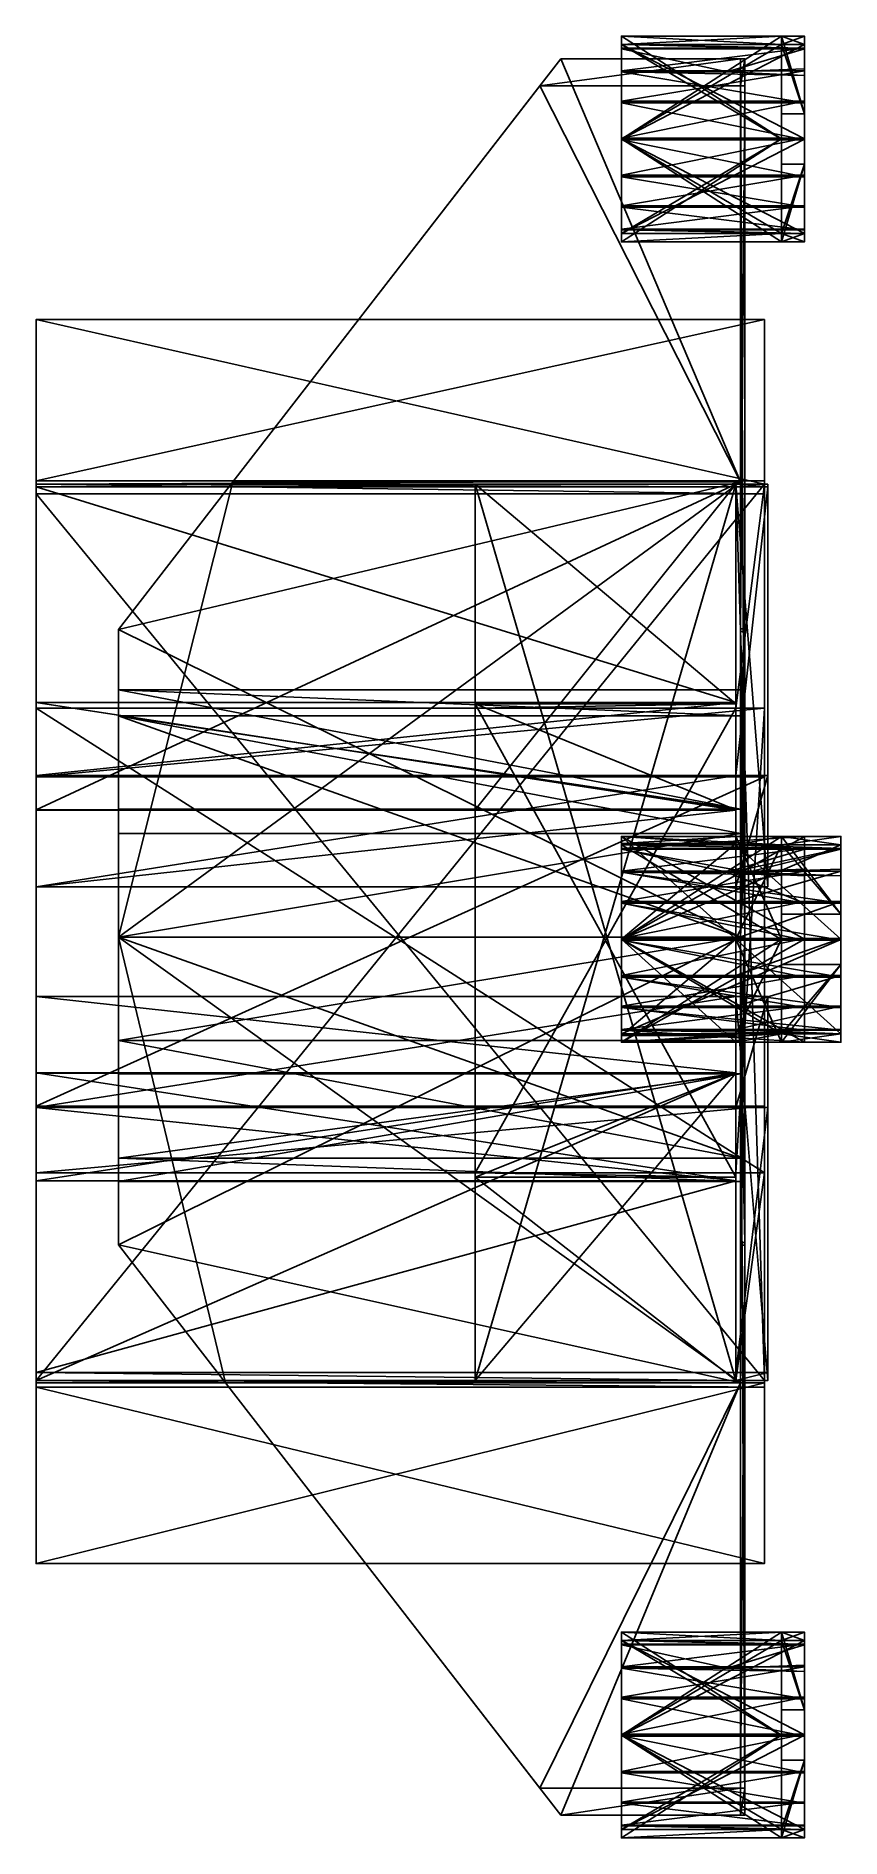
# Model space of a CAD drawing. Extents: x 320 to 672, y -1160 to -372.
import ezdxf

# ---------------------------------------------------------------- set-up
doc = ezdxf.new("R2010")
doc.units = 0

msp = doc.modelspace()

# ---------------------------------------------------------------- meshes
at = {"layer": 'OBJECT000', "color": 50}
mesh = msp.add_polyface(dxfattribs=at)
corners = [(656, -400.481445, -209.528595), (576, -400.481445, -209.528595), (576, -387.210632, -219.654266), (656, -387.210632, -219.654266), (576, -377.266327, -233.148834), (656, -377.266327, -233.148834), (656, -416.628754, -204), (576, -416.628754, -204), (656, -375.694, -238), (576, -375.694, -238), (576, -416.911987, -238), (656, -416.911987, -238)]
mesh.append_faces([[corners[k] for k in face] for face in [(1, 3, 0), (5, 2, 4), (7, 0, 6), (5, 9, 8), (7, 11, 10), (4, 10, 9), (6, 8, 11), (9, 11, 8)]], dxfattribs={"vtx0": -1})
mesh.append_faces([[corners[k] for k in face] for face in [(4, 1, 7), (4, 7, 10), (6, 3, 5), (6, 5, 8)]], dxfattribs={"vtx0": -1, "vtx2": -1})
mesh.append_faces([[corners[k] for k in face] for face in [(1, 2, 3), (5, 3, 2), (7, 1, 0), (5, 4, 9), (7, 6, 11), (4, 2, 1), (6, 0, 3), (9, 10, 11)]], dxfattribs={"vtx2": -1})
at = {"layer": 'OBJECT001', "color": 50}
mesh = msp.add_polyface(dxfattribs=at)
corners = [(576, -372, -249.368118), (646, -372, -249.368118), (646, -375.694, -238), (576, -375.694, -238), (646, -417, -249), (576, -417, -249), (576, -416.912018, -238), (646, -416.912018, -238)]
mesh.append_faces([[corners[k] for k in face] for face in [(1, 3, 0), (5, 7, 4), (0, 4, 1), (3, 5, 0), (6, 2, 7), (1, 7, 2)]], dxfattribs={"vtx0": -1})
mesh.append_faces([[corners[k] for k in face] for face in [(1, 2, 3), (5, 6, 7), (0, 5, 4), (3, 6, 5), (6, 3, 2), (1, 4, 7)]], dxfattribs={"vtx2": -1})
at = {"layer": 'OBJECT002', "color": 50}
mesh = msp.add_polyface(dxfattribs=at)
corners = [(646, -372, -249.368118), (656, -372, -249.368118), (656, -375.694, -238), (646, -375.694, -238), (646, -406, -249.085602), (656, -406, -249.085602), (656, -406, -238), (646, -406, -238)]
mesh.append_faces([[corners[k] for k in face] for face in [(1, 3, 0), (0, 5, 1), (1, 6, 2), (3, 6, 7), (3, 4, 0), (4, 6, 5)]], dxfattribs={"vtx0": -1})
mesh.append_faces([[corners[k] for k in face] for face in [(1, 2, 3), (0, 4, 5), (1, 5, 6), (3, 2, 6), (3, 7, 4), (4, 7, 6)]], dxfattribs={"vtx2": -1})
at = {"layer": 'OBJECT003', "color": 50}
mesh = msp.add_polyface(dxfattribs=at)
corners = [(622.230957, -387.701813, -278.8237), (576, -387.701813, -278.823669), (576, -401.158966, -288.740997), (656, -401.157196, -288.739746), (656, -389.246521, -279.962097), (656, -386.40448, -277.125977), (656, -377.55191, -265.537506), (576, -377.55188, -265.537415), (576, -417.417053, -294), (656, -417.416077, -294), (656, -375.648773, -260), (576, -375.648773, -260), (576, -417.133484, -260), (656, -417.132507, -260)]
mesh.append_faces([[corners[k] for k in face] for face in [(0, 4, 5)]])
mesh.append_faces([[corners[k] for k in face] for face in [(1, 4, 0), (0, 7, 1), (2, 9, 3), (6, 11, 7), (8, 13, 9), (8, 11, 12), (6, 13, 10), (12, 10, 13)]], dxfattribs={"vtx0": -1})
mesh.append_faces([[corners[k] for k in face] for face in [(1, 3, 4), (0, 6, 7), (8, 1, 7), (8, 7, 11), (6, 4, 3), (6, 3, 9), (6, 9, 13)]], dxfattribs={"vtx0": -1, "vtx2": -1})
mesh.append_faces([[corners[k] for k in face] for face in [(1, 2, 3), (0, 5, 6), (2, 8, 9), (6, 10, 11), (8, 12, 13), (8, 2, 1), (6, 5, 4), (12, 11, 10)]], dxfattribs={"vtx2": -1})
at = {"layer": 'OBJECT004', "color": 50}
mesh = msp.add_polyface(dxfattribs=at)
corners = [(646, -372, -249.387787), (576, -372, -249.387787), (576, -375.648743, -260), (646, -375.648743, -260), (576, -417.133514, -260), (576, -417.041718, -249), (646, -417.040863, -249), (646, -417.132629, -260)]
mesh.append_faces([[corners[k] for k in face] for face in [(1, 3, 0), (5, 7, 4), (5, 0, 6), (4, 1, 5), (2, 7, 3), (3, 6, 0)]], dxfattribs={"vtx0": -1})
mesh.append_faces([[corners[k] for k in face] for face in [(1, 2, 3), (5, 6, 7), (5, 1, 0), (4, 2, 1), (2, 4, 7), (3, 7, 6)]], dxfattribs={"vtx2": -1})
at = {"layer": 'OBJECT005', "color": 50}
mesh = msp.add_polyface(dxfattribs=at)
corners = [(646, -375.648743, -260), (656, -375.648743, -260), (656, -372, -249.387787), (646, -372, -249.387787), (646, -406, -249.091553), (656, -406, -249.091553), (656, -406, -260), (646, -406, -260)]
mesh.append_faces([[corners[k] for k in face] for face in [(1, 3, 0), (3, 5, 4), (1, 5, 2), (0, 6, 1), (0, 4, 7), (5, 7, 4)]], dxfattribs={"vtx0": -1})
mesh.append_faces([[corners[k] for k in face] for face in [(1, 2, 3), (3, 2, 5), (1, 6, 5), (0, 7, 6), (0, 3, 4), (5, 6, 7)]], dxfattribs={"vtx2": -1})
at = {"layer": 'OBJECT006', "color": 50}
mesh = msp.add_polyface(dxfattribs=at)
corners = [(656, -433.550354, -288.443939), (576, -433.550354, -288.443939), (576, -446.804565, -278.329132), (656, -446.804565, -278.329132), (576, -456.731873, -264.857422), (656, -456.731873, -264.857422), (656, -417.397278, -294), (576, -417.397278, -294), (576, -458.307098, -260), (656, -458.307098, -260), (656, -417.105408, -260), (576, -417.105408, -260)]
mesh.append_faces([[corners[k] for k in face] for face in [(1, 3, 0), (2, 5, 3), (7, 0, 6), (4, 9, 5), (6, 11, 7), (4, 11, 8), (6, 9, 10), (8, 10, 9)]], dxfattribs={"vtx0": -1})
mesh.append_faces([[corners[k] for k in face] for face in [(4, 1, 7), (4, 7, 11), (6, 3, 5), (6, 5, 9)]], dxfattribs={"vtx0": -1, "vtx2": -1})
mesh.append_faces([[corners[k] for k in face] for face in [(1, 2, 3), (2, 4, 5), (7, 1, 0), (4, 8, 9), (6, 10, 11), (4, 2, 1), (6, 0, 3), (8, 11, 10)]], dxfattribs={"vtx2": -1})
at = {"layer": 'OBJECT007', "color": 50}
mesh = msp.add_polyface(dxfattribs=at)
corners = [(576, -458.307098, -260), (576, -462, -248.59903), (646, -462, -248.59903), (646, -458.307098, -260), (646, -417.010925, -249), (576, -417.010925, -249), (576, -417.105408, -260), (646, -417.105408, -260)]
mesh.append_faces([[corners[k] for k in face] for face in [(1, 3, 0), (5, 7, 4), (1, 4, 2), (0, 5, 1), (6, 3, 7), (7, 2, 4)]], dxfattribs={"vtx0": -1})
mesh.append_faces([[corners[k] for k in face] for face in [(1, 2, 3), (5, 6, 7), (1, 5, 4), (0, 6, 5), (6, 0, 3), (7, 3, 2)]], dxfattribs={"vtx2": -1})
at = {"layer": 'OBJECT008', "color": 50}
mesh = msp.add_polyface(dxfattribs=at)
corners = [(646, -462, -248.59903), (656, -462, -248.59903), (656, -458.307098, -260), (646, -458.307098, -260), (646, -428, -248.897644), (656, -428, -248.897644), (656, -428, -260), (646, -428, -260)]
mesh.append_faces([[corners[k] for k in face] for face in [(1, 3, 0), (0, 5, 1), (2, 5, 6), (3, 6, 7), (3, 4, 0), (6, 4, 7)]], dxfattribs={"vtx0": -1})
mesh.append_faces([[corners[k] for k in face] for face in [(1, 2, 3), (0, 4, 5), (2, 1, 5), (3, 2, 6), (3, 7, 4), (6, 5, 4)]], dxfattribs={"vtx2": -1})
at = {"layer": 'OBJECT009', "color": 50}
mesh = msp.add_polyface(dxfattribs=at)
corners = [(656, -446.299805, -219.153809), (576, -446.299805, -219.153809), (576, -432.872375, -209.264648), (656, -432.872375, -209.264648), (656, -456.452881, -232.441635), (576, -456.452881, -232.441635), (576, -416.62915, -204), (656, -416.62915, -204), (576, -458.36084, -238), (656, -458.36084, -238), (656, -416.912048, -238), (576, -416.912048, -238)]
mesh.append_faces([[corners[k] for k in face] for face in [(1, 3, 0), (5, 0, 4), (2, 7, 3), (5, 9, 8), (7, 11, 10), (6, 8, 11), (4, 10, 9), (11, 9, 10)]], dxfattribs={"vtx0": -1})
mesh.append_faces([[corners[k] for k in face] for face in [(6, 1, 5), (6, 5, 8), (4, 3, 7), (4, 7, 10)]], dxfattribs={"vtx0": -1, "vtx2": -1})
mesh.append_faces([[corners[k] for k in face] for face in [(1, 2, 3), (5, 1, 0), (2, 6, 7), (5, 4, 9), (7, 6, 11), (6, 2, 1), (4, 0, 3), (11, 8, 9)]], dxfattribs={"vtx2": -1})
at = {"layer": 'OBJECT010', "color": 50}
mesh = msp.add_polyface(dxfattribs=at)
corners = [(646, -462, -248.600693), (576, -462, -248.600693), (576, -458.36084, -238), (646, -458.36084, -238), (576, -417, -249), (646, -417, -249), (646, -416.912048, -238), (576, -416.912048, -238)]
mesh.append_faces([[corners[k] for k in face] for face in [(1, 3, 0), (5, 7, 4), (4, 0, 5), (1, 7, 2), (2, 6, 3), (3, 5, 0)]], dxfattribs={"vtx0": -1})
mesh.append_faces([[corners[k] for k in face] for face in [(1, 2, 3), (5, 6, 7), (4, 1, 0), (1, 4, 7), (2, 7, 6), (3, 6, 5)]], dxfattribs={"vtx2": -1})
at = {"layer": 'OBJECT011', "color": 50}
mesh = msp.add_polyface(dxfattribs=at)
corners = [(656, -462, -248.600693), (646, -462, -248.600693), (646, -458.36084, -238), (656, -458.36084, -238), (646, -428, -248.906433), (656, -428, -248.906433), (656, -428, -238), (646, -428, -238)]
mesh.append_faces([[corners[k] for k in face] for face in [(1, 3, 0), (1, 5, 4), (3, 5, 0), (2, 6, 3), (1, 7, 2), (5, 7, 4)]], dxfattribs={"vtx0": -1})
mesh.append_faces([[corners[k] for k in face] for face in [(1, 2, 3), (1, 0, 5), (3, 6, 5), (2, 7, 6), (1, 4, 7), (5, 6, 7)]], dxfattribs={"vtx2": -1})
at = {"layer": 'OBJECT012', "color": 50}
mesh = msp.add_polyface(dxfattribs=at)
corners = [(626, -812, -248.600708), (576, -812, -248.600708), (576, -809.047241, -240), (626, -809.047241, -240), (576, -767, -249), (626, -767, -249), (626, -766.928528, -240), (576, -766.928528, -240)]
mesh.append_faces([[corners[k] for k in face] for face in [(1, 3, 0), (5, 7, 4), (4, 0, 5), (7, 1, 4), (3, 5, 0), (2, 6, 3)]], dxfattribs={"vtx0": -1})
mesh.append_faces([[corners[k] for k in face] for face in [(1, 2, 3), (5, 6, 7), (4, 1, 0), (7, 2, 1), (3, 6, 5), (2, 7, 6)]], dxfattribs={"vtx2": -1})
at = {"layer": 'OBJECT013', "color": 50}
mesh = msp.add_polyface(dxfattribs=at)
corners = [(672, -796.300598, -219.154938), (626, -796.300598, -219.154938), (626, -782.871033, -209.264206), (672, -782.871033, -209.264206), (672, -806.453613, -232.443802), (626, -806.453613, -232.443802), (626, -766.62915, -204), (672, -766.62915, -204), (626, -808.360657, -238), (672, -808.360657, -238), (672, -766.911926, -238), (626, -766.911926, -238)]
mesh.append_faces([[corners[k] for k in face] for face in [(1, 3, 0), (5, 0, 4), (2, 7, 3), (5, 9, 8), (7, 11, 10), (4, 10, 9), (6, 8, 11), (11, 9, 10)]], dxfattribs={"vtx0": -1})
mesh.append_faces([[corners[k] for k in face] for face in [(4, 3, 7), (4, 7, 10), (6, 1, 5), (6, 5, 8)]], dxfattribs={"vtx0": -1, "vtx2": -1})
mesh.append_faces([[corners[k] for k in face] for face in [(1, 2, 3), (5, 1, 0), (2, 6, 7), (5, 4, 9), (7, 6, 11), (4, 0, 3), (6, 2, 1), (11, 8, 9)]], dxfattribs={"vtx2": -1})
at = {"layer": 'OBJECT014', "color": 50}
mesh = msp.add_polyface(dxfattribs=at)
corners = [(646, -812, -248.600708), (626, -812, -248.600708), (626, -808.360657, -238), (646, -808.360657, -238), (626, -767, -249), (646, -767, -249), (646, -766.911987, -238), (626, -766.911987, -238)]
mesh.append_faces([[corners[k] for k in face] for face in [(1, 3, 0), (5, 7, 4), (4, 0, 5), (1, 7, 2), (2, 6, 3), (3, 5, 0)]], dxfattribs={"vtx0": -1})
mesh.append_faces([[corners[k] for k in face] for face in [(1, 2, 3), (5, 6, 7), (4, 1, 0), (1, 4, 7), (2, 7, 6), (3, 6, 5)]], dxfattribs={"vtx2": -1})
at = {"layer": 'OBJECT015', "color": 50}
mesh = msp.add_polyface(dxfattribs=at)
corners = [(672, -812, -248.600708), (646, -812, -248.600708), (646, -808.360657, -238), (672, -808.360657, -238), (646, -778, -248.906433), (672, -778, -248.906433), (672, -778, -238), (646, -778, -238)]
mesh.append_faces([[corners[k] for k in face] for face in [(1, 3, 0), (1, 5, 4), (3, 5, 0), (2, 6, 3), (1, 7, 2), (5, 7, 4)]], dxfattribs={"vtx0": -1})
mesh.append_faces([[corners[k] for k in face] for face in [(1, 2, 3), (1, 0, 5), (3, 6, 5), (2, 7, 6), (1, 4, 7), (5, 6, 7)]], dxfattribs={"vtx2": -1})
at = {"layer": 'OBJECT016', "color": 50}
mesh = msp.add_polyface(dxfattribs=at)
corners = [(576, -722, -249.368149), (626, -722, -249.368149), (626, -725.043518, -240), (576, -725.043518, -240), (626, -767, -249), (576, -767, -249), (576, -766.928711, -240), (626, -766.928711, -240)]
mesh.append_faces([[corners[k] for k in face] for face in [(1, 3, 0), (5, 7, 4), (0, 4, 1), (3, 5, 0), (7, 1, 4), (6, 2, 7)]], dxfattribs={"vtx0": -1})
mesh.append_faces([[corners[k] for k in face] for face in [(1, 2, 3), (5, 6, 7), (0, 5, 4), (3, 6, 5), (7, 2, 1), (6, 3, 2)]], dxfattribs={"vtx2": -1})
at = {"layer": 'OBJECT017', "color": 50}
mesh = msp.add_polyface(dxfattribs=at)
corners = [(672, -750.486267, -209.526932), (626, -750.486267, -209.526932), (626, -737.206726, -219.659241), (672, -737.206726, -219.659241), (626, -727.266907, -233.146774), (672, -727.266907, -233.146774), (672, -766.628723, -204), (626, -766.628723, -204), (672, -725.692017, -238), (626, -725.692017, -238), (626, -766.912048, -238), (672, -766.912048, -238)]
mesh.append_faces([[corners[k] for k in face] for face in [(1, 3, 0), (5, 2, 4), (7, 0, 6), (5, 9, 8), (7, 11, 10), (6, 8, 11), (4, 10, 9), (9, 11, 8)]], dxfattribs={"vtx0": -1})
mesh.append_faces([[corners[k] for k in face] for face in [(6, 3, 5), (6, 5, 8), (4, 1, 7), (4, 7, 10)]], dxfattribs={"vtx0": -1, "vtx2": -1})
mesh.append_faces([[corners[k] for k in face] for face in [(1, 2, 3), (5, 3, 2), (7, 1, 0), (5, 4, 9), (7, 6, 11), (6, 0, 3), (4, 2, 1), (9, 10, 11)]], dxfattribs={"vtx2": -1})
at = {"layer": 'OBJECT018', "color": 50}
mesh = msp.add_polyface(dxfattribs=at)
corners = [(626, -722, -249.368149), (646, -722, -249.368149), (646, -725.692078, -238), (626, -725.692078, -238), (646, -767, -249), (626, -767, -249), (626, -766.911987, -238), (646, -766.911987, -238)]
mesh.append_faces([[corners[k] for k in face] for face in [(1, 3, 0), (5, 7, 4), (0, 4, 1), (3, 5, 0), (6, 2, 7), (1, 7, 2)]], dxfattribs={"vtx0": -1})
mesh.append_faces([[corners[k] for k in face] for face in [(1, 2, 3), (5, 6, 7), (0, 5, 4), (3, 6, 5), (6, 3, 2), (1, 4, 7)]], dxfattribs={"vtx2": -1})
at = {"layer": 'OBJECT019', "color": 50}
mesh = msp.add_polyface(dxfattribs=at)
corners = [(646, -722, -249.368149), (672, -722, -249.368149), (672, -725.692078, -238), (646, -725.692078, -238), (646, -756, -249.085602), (672, -756, -249.085602), (672, -756, -238), (646, -756, -238)]
mesh.append_faces([[corners[k] for k in face] for face in [(1, 3, 0), (0, 5, 1), (1, 6, 2), (3, 6, 7), (3, 4, 0), (4, 6, 5)]], dxfattribs={"vtx0": -1})
mesh.append_faces([[corners[k] for k in face] for face in [(1, 2, 3), (0, 4, 5), (1, 5, 6), (3, 2, 6), (3, 7, 4), (4, 7, 6)]], dxfattribs={"vtx2": -1})
at = {"layer": 'OBJECT020', "color": 50}
mesh = msp.add_polyface(dxfattribs=at)
corners = [(631.419312, -737.703125, -278.825623), (576, -737.703125, -278.825592), (576, -751.156738, -288.740265), (672, -751.154968, -288.739014), (672, -739.25, -279.965607), (672, -736.397949, -277.119476), (672, -727.553223, -265.541199), (576, -727.553162, -265.541107), (576, -767.417114, -294), (672, -767.416138, -294), (672, -725.649048, -260), (576, -725.649048, -260), (576, -767.133423, -260), (672, -767.132446, -260), (631.524658, -737.702209, -278.824402)]
mesh.append_faces([[corners[k] for k in face] for face in [(14, 4, 5)]])
mesh.append_faces([[corners[k] for k in face] for face in [(1, 4, 0), (0, 7, 1), (2, 9, 3), (6, 11, 7), (8, 13, 9), (8, 11, 12), (6, 13, 10), (12, 10, 13)]], dxfattribs={"vtx0": -1})
mesh.append_faces([[corners[k] for k in face] for face in [(1, 3, 4), (0, 6, 7), (8, 1, 7), (8, 7, 11), (6, 4, 3), (6, 3, 9), (6, 9, 13)]], dxfattribs={"vtx0": -1, "vtx2": -1})
mesh.append_faces([[corners[k] for k in face] for face in [(1, 2, 3), (0, 5, 6), (2, 8, 9), (6, 10, 11), (8, 12, 13), (8, 2, 1), (6, 5, 4), (12, 11, 10)]], dxfattribs={"vtx2": -1})
at = {"layer": 'OBJECT021', "color": 50}
mesh = msp.add_polyface(dxfattribs=at)
corners = [(646, -722, -249.387772), (576, -722, -249.387772), (576, -725.648987, -260), (646, -725.648987, -260), (576, -767.133423, -260), (576, -767.041626, -249), (646, -767.040894, -249), (646, -767.13269, -260)]
mesh.append_faces([[corners[k] for k in face] for face in [(1, 3, 0), (5, 7, 4), (5, 0, 6), (4, 1, 5), (2, 7, 3), (3, 6, 0)]], dxfattribs={"vtx0": -1})
mesh.append_faces([[corners[k] for k in face] for face in [(1, 2, 3), (5, 6, 7), (5, 1, 0), (4, 2, 1), (2, 4, 7), (3, 7, 6)]], dxfattribs={"vtx2": -1})
at = {"layer": 'OBJECT022', "color": 50}
mesh = msp.add_polyface(dxfattribs=at)
corners = [(646, -725.648987, -260), (672, -725.648987, -260), (672, -722, -249.387772), (646, -722, -249.387772), (646, -756, -249.091583), (672, -756, -249.091583), (672, -756, -260), (646, -756, -260)]
mesh.append_faces([[corners[k] for k in face] for face in [(1, 3, 0), (3, 5, 4), (1, 5, 2), (0, 6, 1), (0, 4, 7), (5, 7, 4)]], dxfattribs={"vtx0": -1})
mesh.append_faces([[corners[k] for k in face] for face in [(1, 2, 3), (3, 2, 5), (1, 6, 5), (0, 7, 6), (0, 3, 4), (5, 6, 7)]], dxfattribs={"vtx2": -1})
at = {"layer": 'OBJECT023', "color": 50}
mesh = msp.add_polyface(dxfattribs=at)
corners = [(672, -783.548157, -288.444702), (576, -783.548157, -288.444702), (576, -796.805725, -278.327332), (672, -796.805725, -278.327332), (576, -806.733459, -264.852448), (672, -806.733459, -264.852448), (672, -767.397278, -294), (576, -767.397278, -294), (576, -808.306763, -260), (672, -808.306763, -260), (672, -767.105408, -260), (576, -767.105408, -260)]
mesh.append_faces([[corners[k] for k in face] for face in [(1, 3, 0), (2, 5, 3), (7, 0, 6), (4, 9, 5), (6, 11, 7), (4, 11, 8), (6, 9, 10), (8, 10, 9)]], dxfattribs={"vtx0": -1})
mesh.append_faces([[corners[k] for k in face] for face in [(4, 1, 7), (4, 7, 11), (6, 3, 5), (6, 5, 9)]], dxfattribs={"vtx0": -1, "vtx2": -1})
mesh.append_faces([[corners[k] for k in face] for face in [(1, 2, 3), (2, 4, 5), (7, 1, 0), (4, 8, 9), (6, 10, 11), (4, 2, 1), (6, 0, 3), (8, 11, 10)]], dxfattribs={"vtx2": -1})
at = {"layer": 'OBJECT024', "color": 50}
mesh = msp.add_polyface(dxfattribs=at)
corners = [(576, -808.306824, -260), (576, -812, -248.599014), (646, -812, -248.599014), (646, -808.306824, -260), (646, -767.010986, -249), (576, -767.010986, -249), (576, -767.105469, -260), (646, -767.105469, -260)]
mesh.append_faces([[corners[k] for k in face] for face in [(1, 3, 0), (5, 7, 4), (1, 4, 2), (0, 5, 1), (6, 3, 7), (7, 2, 4)]], dxfattribs={"vtx0": -1})
mesh.append_faces([[corners[k] for k in face] for face in [(1, 2, 3), (5, 6, 7), (1, 5, 4), (0, 6, 5), (6, 0, 3), (7, 3, 2)]], dxfattribs={"vtx2": -1})
at = {"layer": 'OBJECT025', "color": 50}
mesh = msp.add_polyface(dxfattribs=at)
corners = [(646, -812, -248.599014), (672, -812, -248.599014), (672, -808.306824, -260), (646, -808.306824, -260), (646, -778, -248.897659), (672, -778, -248.897659), (672, -778, -260), (646, -778, -260)]
mesh.append_faces([[corners[k] for k in face] for face in [(1, 3, 0), (0, 5, 1), (2, 5, 6), (3, 6, 7), (3, 4, 0), (6, 4, 7)]], dxfattribs={"vtx0": -1})
mesh.append_faces([[corners[k] for k in face] for face in [(1, 2, 3), (0, 4, 5), (2, 1, 5), (3, 2, 6), (3, 7, 4), (6, 5, 4)]], dxfattribs={"vtx2": -1})
at = {"layer": 'OBJECT026', "color": 50}
mesh = msp.add_polyface(dxfattribs=at)
corners = [(656, -1098.476074, -209.530365), (576, -1098.476074, -209.530365), (576, -1085.213745, -219.649551), (656, -1085.213745, -219.649551), (576, -1075.264282, -233.155792), (656, -1075.264282, -233.155792), (656, -1114.628784, -204), (576, -1114.628784, -204), (656, -1073.693604, -238), (576, -1073.693604, -238), (576, -1114.912231, -238), (656, -1114.912231, -238)]
mesh.append_faces([[corners[k] for k in face] for face in [(1, 3, 0), (5, 2, 4), (7, 0, 6), (5, 9, 8), (7, 11, 10), (4, 10, 9), (6, 8, 11), (9, 11, 8)]], dxfattribs={"vtx0": -1})
mesh.append_faces([[corners[k] for k in face] for face in [(4, 1, 7), (4, 7, 10), (6, 3, 5), (6, 5, 8)]], dxfattribs={"vtx0": -1, "vtx2": -1})
mesh.append_faces([[corners[k] for k in face] for face in [(1, 2, 3), (5, 3, 2), (7, 1, 0), (5, 4, 9), (7, 6, 11), (4, 2, 1), (6, 0, 3), (9, 10, 11)]], dxfattribs={"vtx2": -1})
at = {"layer": 'OBJECT027', "color": 50}
mesh = msp.add_polyface(dxfattribs=at)
corners = [(576, -1070, -249.368118), (646, -1070, -249.368118), (646, -1073.693726, -238), (576, -1073.693726, -238), (646, -1115, -249), (576, -1115, -249), (576, -1114.912354, -238), (646, -1114.912354, -238)]
mesh.append_faces([[corners[k] for k in face] for face in [(1, 3, 0), (5, 7, 4), (0, 4, 1), (3, 5, 0), (6, 2, 7), (1, 7, 2)]], dxfattribs={"vtx0": -1})
mesh.append_faces([[corners[k] for k in face] for face in [(1, 2, 3), (5, 6, 7), (0, 5, 4), (3, 6, 5), (6, 3, 2), (1, 4, 7)]], dxfattribs={"vtx2": -1})
at = {"layer": 'OBJECT028', "color": 50}
mesh = msp.add_polyface(dxfattribs=at)
corners = [(646, -1070, -249.368118), (656, -1070, -249.368118), (656, -1073.693726, -238), (646, -1073.693726, -238), (646, -1104, -249.085602), (656, -1104, -249.085602), (656, -1104, -238), (646, -1104, -238)]
mesh.append_faces([[corners[k] for k in face] for face in [(1, 3, 0), (0, 5, 1), (1, 6, 2), (3, 6, 7), (3, 4, 0), (4, 6, 5)]], dxfattribs={"vtx0": -1})
mesh.append_faces([[corners[k] for k in face] for face in [(1, 2, 3), (0, 4, 5), (1, 5, 6), (3, 2, 6), (3, 7, 4), (4, 7, 6)]], dxfattribs={"vtx2": -1})
at = {"layer": 'OBJECT029', "color": 50}
mesh = msp.add_polyface(dxfattribs=at)
corners = [(622.196594, -1085.703369, -278.825897), (576, -1085.703247, -278.825775), (576, -1099.157104, -288.740387), (656, -1099.155273, -288.739166), (656, -1087.250854, -279.966339), (656, -1084.401001, -277.122375), (656, -1075.55188, -265.537476), (576, -1075.55188, -265.537384), (576, -1115.41687, -294), (656, -1115.416138, -294), (656, -1073.648926, -260), (576, -1073.649048, -260), (576, -1115.133179, -260), (656, -1115.132446, -260)]
mesh.append_faces([[corners[k] for k in face] for face in [(0, 4, 5)]])
mesh.append_faces([[corners[k] for k in face] for face in [(1, 4, 0), (0, 7, 1), (2, 9, 3), (6, 11, 7), (8, 13, 9), (8, 11, 12), (6, 13, 10), (12, 10, 13)]], dxfattribs={"vtx0": -1})
mesh.append_faces([[corners[k] for k in face] for face in [(1, 3, 4), (0, 6, 7), (8, 1, 7), (8, 7, 11), (6, 4, 3), (6, 3, 9), (6, 9, 13)]], dxfattribs={"vtx0": -1, "vtx2": -1})
mesh.append_faces([[corners[k] for k in face] for face in [(1, 2, 3), (0, 5, 6), (2, 8, 9), (6, 10, 11), (8, 12, 13), (8, 2, 1), (6, 5, 4), (12, 11, 10)]], dxfattribs={"vtx2": -1})
at = {"layer": 'OBJECT030', "color": 50}
mesh = msp.add_polyface(dxfattribs=at)
corners = [(646, -1070, -249.387787), (576, -1070, -249.387787), (576, -1073.648926, -260), (646, -1073.648926, -260), (576, -1115.133179, -260), (576, -1115.041382, -249), (646, -1115.040771, -249), (646, -1115.132568, -260)]
mesh.append_faces([[corners[k] for k in face] for face in [(1, 3, 0), (5, 7, 4), (5, 0, 6), (4, 1, 5), (2, 7, 3), (3, 6, 0)]], dxfattribs={"vtx0": -1})
mesh.append_faces([[corners[k] for k in face] for face in [(1, 2, 3), (5, 6, 7), (5, 1, 0), (4, 2, 1), (2, 4, 7), (3, 7, 6)]], dxfattribs={"vtx2": -1})
at = {"layer": 'OBJECT031', "color": 50}
mesh = msp.add_polyface(dxfattribs=at)
corners = [(646, -1073.648926, -260), (656, -1073.648926, -260), (656, -1070, -249.387787), (646, -1070, -249.387787), (646, -1104, -249.091583), (656, -1104, -249.091583), (656, -1104, -260), (646, -1104, -260)]
mesh.append_faces([[corners[k] for k in face] for face in [(1, 3, 0), (3, 5, 4), (1, 5, 2), (0, 6, 1), (0, 4, 7), (5, 7, 4)]], dxfattribs={"vtx0": -1})
mesh.append_faces([[corners[k] for k in face] for face in [(1, 2, 3), (3, 2, 5), (1, 6, 5), (0, 7, 6), (0, 3, 4), (5, 6, 7)]], dxfattribs={"vtx2": -1})
at = {"layer": 'OBJECT032', "color": 50}
mesh = msp.add_polyface(dxfattribs=at)
corners = [(656, -1131.548218, -288.444672), (576, -1131.548218, -288.444672), (576, -1144.806396, -278.326874), (656, -1144.806396, -278.326874), (576, -1154.732056, -264.857208), (656, -1154.732056, -264.857208), (656, -1115.397339, -294), (576, -1115.397339, -294), (576, -1156.306519, -260), (656, -1156.306519, -260), (656, -1115.105469, -260), (576, -1115.105469, -260)]
mesh.append_faces([[corners[k] for k in face] for face in [(1, 3, 0), (2, 5, 3), (7, 0, 6), (4, 9, 5), (6, 11, 7), (4, 11, 8), (6, 9, 10), (8, 10, 9)]], dxfattribs={"vtx0": -1})
mesh.append_faces([[corners[k] for k in face] for face in [(4, 1, 7), (4, 7, 11), (6, 3, 5), (6, 5, 9)]], dxfattribs={"vtx0": -1, "vtx2": -1})
mesh.append_faces([[corners[k] for k in face] for face in [(1, 2, 3), (2, 4, 5), (7, 1, 0), (4, 8, 9), (6, 10, 11), (4, 2, 1), (6, 0, 3), (8, 11, 10)]], dxfattribs={"vtx2": -1})
at = {"layer": 'OBJECT033', "color": 50}
mesh = msp.add_polyface(dxfattribs=at)
corners = [(576, -1156.306519, -260), (576, -1160, -248.59903), (646, -1160, -248.59903), (646, -1156.306519, -260), (646, -1115.010986, -249), (576, -1115.010986, -249), (576, -1115.105469, -260), (646, -1115.105469, -260)]
mesh.append_faces([[corners[k] for k in face] for face in [(1, 3, 0), (5, 7, 4), (1, 4, 2), (0, 5, 1), (6, 3, 7), (7, 2, 4)]], dxfattribs={"vtx0": -1})
mesh.append_faces([[corners[k] for k in face] for face in [(1, 2, 3), (5, 6, 7), (1, 5, 4), (0, 6, 5), (6, 0, 3), (7, 3, 2)]], dxfattribs={"vtx2": -1})
at = {"layer": 'OBJECT034', "color": 50}
mesh = msp.add_polyface(dxfattribs=at)
corners = [(646, -1160, -248.59903), (656, -1160, -248.59903), (656, -1156.306519, -260), (646, -1156.306519, -260), (646, -1126, -248.897675), (656, -1126, -248.897675), (656, -1126, -260), (646, -1126, -260)]
mesh.append_faces([[corners[k] for k in face] for face in [(1, 3, 0), (0, 5, 1), (2, 5, 6), (3, 6, 7), (3, 4, 0), (6, 4, 7)]], dxfattribs={"vtx0": -1})
mesh.append_faces([[corners[k] for k in face] for face in [(1, 2, 3), (0, 4, 5), (2, 1, 5), (3, 2, 6), (3, 7, 4), (6, 5, 4)]], dxfattribs={"vtx2": -1})
at = {"layer": 'OBJECT035', "color": 50}
mesh = msp.add_polyface(dxfattribs=at)
corners = [(656, -1144.304443, -219.159271), (576, -1144.304443, -219.159271), (576, -1130.866821, -209.262787), (656, -1130.866821, -209.262787), (656, -1154.455078, -232.44783), (576, -1154.455078, -232.44783), (576, -1114.62915, -204), (656, -1114.62915, -204), (576, -1156.361084, -238), (656, -1156.361084, -238), (656, -1114.912109, -238), (576, -1114.912109, -238)]
mesh.append_faces([[corners[k] for k in face] for face in [(1, 3, 0), (5, 0, 4), (2, 7, 3), (5, 9, 8), (7, 11, 10), (6, 8, 11), (4, 10, 9), (11, 9, 10)]], dxfattribs={"vtx0": -1})
mesh.append_faces([[corners[k] for k in face] for face in [(6, 1, 5), (6, 5, 8), (4, 3, 7), (4, 7, 10)]], dxfattribs={"vtx0": -1, "vtx2": -1})
mesh.append_faces([[corners[k] for k in face] for face in [(1, 2, 3), (5, 1, 0), (2, 6, 7), (5, 4, 9), (7, 6, 11), (6, 2, 1), (4, 0, 3), (11, 8, 9)]], dxfattribs={"vtx2": -1})
at = {"layer": 'OBJECT036', "color": 50}
mesh = msp.add_polyface(dxfattribs=at)
corners = [(646, -1160, -248.600723), (576, -1160, -248.600723), (576, -1156.361206, -238), (646, -1156.361206, -238), (576, -1115, -249), (646, -1115, -249), (646, -1114.912109, -238), (576, -1114.912109, -238)]
mesh.append_faces([[corners[k] for k in face] for face in [(1, 3, 0), (5, 7, 4), (4, 0, 5), (1, 7, 2), (2, 6, 3), (3, 5, 0)]], dxfattribs={"vtx0": -1})
mesh.append_faces([[corners[k] for k in face] for face in [(1, 2, 3), (5, 6, 7), (4, 1, 0), (1, 4, 7), (2, 7, 6), (3, 6, 5)]], dxfattribs={"vtx2": -1})
at = {"layer": 'OBJECT037', "color": 50}
mesh = msp.add_polyface(dxfattribs=at)
corners = [(656, -1160, -248.600723), (646, -1160, -248.600723), (646, -1156.361206, -238), (656, -1156.361206, -238), (646, -1126, -248.906448), (656, -1126, -248.906448), (656, -1126, -238), (646, -1126, -238)]
mesh.append_faces([[corners[k] for k in face] for face in [(1, 3, 0), (1, 5, 4), (3, 5, 0), (2, 6, 3), (1, 7, 2), (5, 7, 4)]], dxfattribs={"vtx0": -1})
mesh.append_faces([[corners[k] for k in face] for face in [(1, 2, 3), (1, 0, 5), (3, 6, 5), (2, 7, 6), (1, 4, 7), (5, 6, 7)]], dxfattribs={"vtx2": -1})
at = {"layer": 'OBJECT038', "color": 50}
mesh = msp.add_polyface(dxfattribs=at)
corners = [(576, -782.866699, 138.737228), (656, -782.866699, 138.737228), (656, -796.306152, 128.839233), (576, -796.306152, 128.839233), (656, -806.45459, 115.553368), (576, -806.45459, 115.553368), (576, -766.62915, 143.999985), (656, -766.62915, 143.999985), (656, -812, 99.399284), (576, -812, 99.399284), (576, -767.003601, 98.99469), (656, -767.003601, 98.99469)]
mesh.append_faces([[corners[k] for k in face] for face in [(1, 3, 0), (5, 2, 4), (7, 0, 6), (9, 4, 8), (11, 6, 10), (8, 10, 9), (6, 9, 10), (4, 11, 8)]], dxfattribs={"vtx0": -1})
mesh.append_faces([[corners[k] for k in face] for face in [(6, 3, 5), (6, 5, 9), (4, 1, 7), (4, 7, 11)]], dxfattribs={"vtx0": -1, "vtx2": -1})
mesh.append_faces([[corners[k] for k in face] for face in [(1, 2, 3), (5, 3, 2), (7, 1, 0), (9, 5, 4), (11, 7, 6), (8, 11, 10), (6, 0, 3), (4, 2, 1)]], dxfattribs={"vtx2": -1})
at = {"layer": 'OBJECT039', "color": 50}
mesh = msp.add_polyface(dxfattribs=at)
corners = [(576, -796.805847, 69.673576), (656, -796.805847, 69.673576), (656, -783.5448, 59.553551), (576, -783.5448, 59.553551), (576, -806.734985, 83.150322), (656, -806.734985, 83.150322), (656, -767.397278, 54.000603), (576, -767.397278, 54.000603), (576, -812, 99.400963), (656, -812, 99.400963), (656, -767.010925, 99.005821), (576, -767.010925, 99.005821)]
mesh.append_faces([[corners[k] for k in face] for face in [(1, 3, 0), (0, 5, 1), (2, 7, 3), (4, 9, 5), (6, 11, 7), (10, 8, 11), (4, 11, 8), (6, 9, 10)]], dxfattribs={"vtx0": -1})
mesh.append_faces([[corners[k] for k in face] for face in [(4, 3, 7), (4, 7, 11), (6, 1, 5), (6, 5, 9)]], dxfattribs={"vtx0": -1, "vtx2": -1})
mesh.append_faces([[corners[k] for k in face] for face in [(1, 2, 3), (0, 4, 5), (2, 6, 7), (4, 8, 9), (6, 10, 11), (10, 9, 8), (4, 0, 3), (6, 2, 1)]], dxfattribs={"vtx2": -1})
at = {"layer": 'OBJECT040', "color": 50}
mesh = msp.add_polyface(dxfattribs=at)
corners = [(576, -751.156799, 59.260429), (656, -751.15509, 59.26165), (656, -739.249939, 68.03521), (622.07666, -737.69812, 69.178856), (576, -737.69812, 69.178856), (622.179199, -737.700806, 69.177422), (656, -736.389282, 70.894249), (656, -727.551575, 82.46328), (576, -727.551575, 82.46328), (576, -767.417053, 54.002254), (656, -767.416077, 54.003223), (656, -722.000061, 98.612206), (576, -722.000061, 98.612206), (576, -767.041687, 99.004601), (656, -767.04071, 99.004601)]
mesh.append_faces([[corners[k] for k in face] for face in [(2, 6, 3)]])
mesh.append_faces([[corners[k] for k in face] for face in [(1, 4, 0), (5, 8, 4), (0, 10, 1), (7, 12, 8), (9, 14, 10), (11, 13, 12), (9, 12, 13), (7, 14, 11)]], dxfattribs={"vtx0": -1})
mesh.append_faces([[corners[k] for k in face] for face in [(1, 3, 4), (5, 7, 8), (9, 4, 8), (9, 8, 12), (7, 2, 1), (7, 1, 10), (7, 10, 14)]], dxfattribs={"vtx0": -1, "vtx2": -1})
mesh.append_faces([[corners[k] for k in face] for face in [(1, 2, 3), (5, 6, 7), (0, 9, 10), (7, 11, 12), (9, 13, 14), (11, 14, 13), (9, 0, 4), (7, 6, 2)]], dxfattribs={"vtx2": -1})
at = {"layer": 'OBJECT041', "color": 50}
mesh = msp.add_polyface(dxfattribs=at)
corners = [(576, -737.206848, 128.34343), (656, -737.206848, 128.34343), (656, -750.480164, 138.470993), (576, -750.480164, 138.470993), (576, -727.264648, 114.845764), (656, -727.264648, 114.845764), (656, -766.628723, 143.995911), (576, -766.628723, 143.995911), (576, -722.007141, 98.631866), (656, -722.007141, 98.631866), (656, -767.003601, 99.005821), (576, -767.003601, 99.005821)]
mesh.append_faces([[corners[k] for k in face] for face in [(1, 3, 0), (5, 0, 4), (2, 7, 3), (9, 4, 8), (11, 6, 10), (10, 8, 11), (4, 11, 8), (6, 9, 10)]], dxfattribs={"vtx0": -1})
mesh.append_faces([[corners[k] for k in face] for face in [(4, 3, 7), (4, 7, 11), (6, 1, 5), (6, 5, 9)]], dxfattribs={"vtx0": -1, "vtx2": -1})
mesh.append_faces([[corners[k] for k in face] for face in [(1, 2, 3), (5, 1, 0), (2, 6, 7), (9, 5, 4), (11, 7, 6), (10, 9, 8), (4, 0, 3), (6, 2, 1)]], dxfattribs={"vtx2": -1})
at = {"layer": 'OBJECT042', "color": 50}
mesh = msp.add_polyface(dxfattribs=at)
corners = [(628, -766, -262), (630, -766, -262), (630, -382, -262), (628, -382, -262), (630, -382, -226.607773), (630, -766, -96.727295), (630, -631.230347, -96.727295), (630, -393.830902, -215.25116), (628, -382, -226.607773), (628, -393.836731, -215.24826), (628, -631.230347, -96.727295), (628, -766, -96.727295)]
mesh.append_faces([[corners[k] for k in face] for face in [(1, 3, 0), (2, 7, 4), (2, 8, 3), (4, 9, 8), (6, 11, 10), (7, 10, 9), (1, 11, 5), (3, 11, 0)]], dxfattribs={"vtx0": -1})
mesh.append_faces([[corners[k] for k in face] for face in [(2, 5, 6), (2, 6, 7), (3, 9, 10), (3, 10, 11)]], dxfattribs={"vtx0": -1, "vtx2": -1})
mesh.append_faces([[corners[k] for k in face] for face in [(1, 2, 3), (2, 1, 5), (2, 4, 8), (4, 7, 9), (6, 5, 11), (7, 6, 10), (1, 0, 11), (3, 8, 9)]], dxfattribs={"vtx2": -1})
at = {"layer": 'OBJECT043', "color": 50}
mesh = msp.add_polyface(dxfattribs=at)
corners = [(628, -382, -262), (549.560364, -382, -262), (406.042389, -566.963379, -262), (628, -566.963379, -262), (628, -382, -226.607773), (549.55957, -382, -226.607773), (628, -393.836731, -215.24826), (540.374878, -393.836731, -215.24826), (406.039459, -566.963379, -128.811707), (628, -566.963379, -128.811707)]
mesh.append_faces([[corners[k] for k in face] for face in [(1, 3, 0), (0, 5, 1), (7, 4, 6), (7, 9, 8), (1, 8, 2), (0, 6, 4), (2, 9, 3)]], dxfattribs={"vtx0": -1})
mesh.append_faces([[corners[k] for k in face] for face in [(1, 7, 8), (0, 9, 6)]], dxfattribs={"vtx0": -1, "vtx2": -1})
mesh.append_faces([[corners[k] for k in face] for face in [(1, 2, 3), (0, 4, 5), (7, 5, 4), (7, 6, 9), (1, 5, 7), (0, 3, 9), (2, 8, 9)]], dxfattribs={"vtx2": -1})
at = {"layer": 'OBJECT044', "color": 50}
mesh = msp.add_polyface(dxfattribs=at)
corners = [(406.042389, -566.963379, -262), (356, -631.457092, -262), (356, -766, -262), (628, -766, -262), (628, -566.963379, -262), (356, -631.456543, -243.636368), (356, -766, -243.636368), (628, -766, -243.636368), (406.043945, -566.963379, -243.636368), (628, -566.963379, -243.636368)]
mesh.append_faces([[corners[k] for k in face] for face in [(1, 4, 0), (1, 6, 2), (2, 7, 3), (1, 8, 5), (3, 9, 4), (4, 8, 0), (6, 9, 7)]], dxfattribs={"vtx0": -1})
mesh.append_faces([[corners[k] for k in face] for face in [(1, 3, 4), (6, 8, 9)]], dxfattribs={"vtx0": -1, "vtx2": -1})
mesh.append_faces([[corners[k] for k in face] for face in [(1, 2, 3), (1, 5, 6), (2, 6, 7), (1, 0, 8), (3, 7, 9), (4, 9, 8), (6, 5, 8)]], dxfattribs={"vtx2": -1})
at = {"layer": 'OBJECT045', "color": 50}
mesh = msp.add_polyface(dxfattribs=at)
corners = [(356, -657.918945, -40.292191), (356, -669.312012, -15.111132), (356, -710.074036, -15.111132), (628, -657.919495, -40.291924), (628, -669.312439, -15.111132), (628, -710.074036, -15.111132)]
mesh.append_faces([[corners[k] for k in face] for face in [(1, 2, 0), (3, 5, 4)]])
mesh.append_faces([[corners[k] for k in face] for face in [(0, 4, 1), (1, 5, 2), (0, 5, 3)]], dxfattribs={"vtx0": -1})
mesh.append_faces([[corners[k] for k in face] for face in [(0, 3, 4), (1, 4, 5), (0, 2, 5)]], dxfattribs={"vtx2": -1})
at = {"layer": 'OBJECT046', "color": 50}
mesh = msp.add_polyface(dxfattribs=at)
corners = [(356, -669.312805, -15.111132), (356, -720.741577, 98.556793), (356, -766, 141.999969), (356, -766, -15.111132), (628, -766, 141.999969), (628, -720.741455, 98.556572), (628, -669.312439, -15.111132), (628, -766, -15.111132)]
mesh.append_faces([[corners[k] for k in face] for face in [(1, 3, 0), (2, 5, 4), (0, 5, 1), (2, 7, 3), (5, 7, 4), (0, 7, 6)]], dxfattribs={"vtx0": -1})
mesh.append_faces([[corners[k] for k in face] for face in [(1, 2, 3), (2, 1, 5), (0, 6, 5), (2, 4, 7), (5, 6, 7), (0, 3, 7)]], dxfattribs={"vtx2": -1})
at = {"layer": 'OBJECT047', "color": 50}
mesh = msp.add_polyface(dxfattribs=at)
corners = [(630, -766, 141.999969), (630, -720.741577, 98.556793), (630, -632.385803, -96.727295), (630, -766, -96.727295), (628, -720.741455, 98.556572), (628, -766, 141.999969), (628, -766, -96.727295), (628, -632.385803, -96.727295)]
mesh.append_faces([[corners[k] for k in face] for face in [(1, 3, 0), (1, 5, 4), (3, 7, 6), (2, 4, 7), (3, 5, 0), (7, 5, 6)]], dxfattribs={"vtx0": -1})
mesh.append_faces([[corners[k] for k in face] for face in [(1, 2, 3), (1, 0, 5), (3, 2, 7), (2, 1, 4), (3, 6, 5), (7, 4, 5)]], dxfattribs={"vtx2": -1})
at = {"layer": 'OBJECT048', "color": 50}
mesh = msp.add_polyface(dxfattribs=at)
corners = [(356, -862.687622, -15.111132), (356, -872.979919, -37.859238), (356, -825.908447, -15.111132), (628, -862.687195, -15.111132), (628, -872.97937, -37.858971), (628, -825.908447, -15.111132)]
mesh.append_faces([[corners[k] for k in face] for face in [(1, 2, 0), (3, 5, 4)]])
mesh.append_faces([[corners[k] for k in face] for face in [(0, 4, 1), (0, 5, 3), (1, 5, 2)]], dxfattribs={"vtx0": -1})
mesh.append_faces([[corners[k] for k in face] for face in [(0, 3, 4), (0, 2, 5), (1, 4, 5)]], dxfattribs={"vtx2": -1})
at = {"layer": 'OBJECT049', "color": 50}
mesh = msp.add_polyface(dxfattribs=at)
corners = [(356, -766, 141.999969), (356, -811.258057, 98.557579), (356, -862.687195, -15.111132), (356, -766, -15.111132), (628, -811.258301, 98.557045), (628, -766, 141.999969), (628, -862.687195, -15.111132), (628, -766, -15.111132)]
mesh.append_faces([[corners[k] for k in face] for face in [(1, 3, 0), (1, 5, 4), (1, 6, 2), (3, 5, 0), (4, 7, 6), (3, 6, 7)]], dxfattribs={"vtx0": -1})
mesh.append_faces([[corners[k] for k in face] for face in [(1, 2, 3), (1, 0, 5), (1, 4, 6), (3, 7, 5), (4, 5, 7), (3, 2, 6)]], dxfattribs={"vtx2": -1})
at = {"layer": 'OBJECT050', "color": 50}
mesh = msp.add_polyface(dxfattribs=at)
corners = [(630, -766, -96.727295), (630, -899.614197, -96.727295), (630, -811.258057, 98.557579), (630, -766, 141.999969), (628, -766, 141.999969), (628, -811.258301, 98.557045), (628, -899.614197, -96.727295), (628, -766, -96.727295)]
mesh.append_faces([[corners[k] for k in face] for face in [(1, 3, 0), (3, 5, 4), (1, 7, 6), (1, 5, 2), (0, 4, 7), (5, 7, 4)]], dxfattribs={"vtx0": -1})
mesh.append_faces([[corners[k] for k in face] for face in [(1, 2, 3), (3, 2, 5), (1, 0, 7), (1, 6, 5), (0, 3, 4), (5, 6, 7)]], dxfattribs={"vtx2": -1})
at = {"layer": 'OBJECT051', "color": 50}
mesh = msp.add_polyface(dxfattribs=at)
corners = [(628, -1150, -262), (630, -1150, -262), (630, -766, -262), (628, -766, -262), (630, -1150, -226.607742), (630, -1138.169189, -215.25119), (630, -900.769714, -96.727295), (630, -766, -96.727295), (628, -1150, -226.607742), (628, -1138.173218, -215.25322), (628, -766, -96.727295), (628, -900.769714, -96.727295)]
mesh.append_faces([[corners[k] for k in face] for face in [(1, 3, 0), (1, 7, 2), (1, 8, 4), (5, 8, 9), (7, 11, 10), (6, 9, 11), (2, 10, 3), (0, 9, 8)]], dxfattribs={"vtx0": -1})
mesh.append_faces([[corners[k] for k in face] for face in [(1, 5, 6), (1, 6, 7), (0, 10, 11), (0, 11, 9)]], dxfattribs={"vtx0": -1, "vtx2": -1})
mesh.append_faces([[corners[k] for k in face] for face in [(1, 2, 3), (1, 4, 5), (1, 0, 8), (5, 4, 8), (7, 6, 11), (6, 5, 9), (2, 7, 10), (0, 3, 10)]], dxfattribs={"vtx2": -1})
at = {"layer": 'OBJECT052', "color": 50}
mesh = msp.add_polyface(dxfattribs=at)
corners = [(402.919495, -961.015686, -262), (549.559448, -1150, -262), (628, -1150, -262), (628, -961.015686, -262), (549.559448, -1150, -226.607742), (628, -1150, -226.607742), (540.382629, -1138.173218, -215.25322), (628, -1138.173218, -215.25322), (402.919464, -961.015686, -126.805649), (628, -961.015686, -126.805649)]
mesh.append_faces([[corners[k] for k in face] for face in [(1, 3, 0), (1, 5, 2), (4, 7, 5), (6, 9, 7), (1, 6, 4), (2, 9, 3), (3, 8, 0)]], dxfattribs={"vtx0": -1})
mesh.append_faces([[corners[k] for k in face] for face in [(1, 8, 6), (2, 7, 9)]], dxfattribs={"vtx0": -1, "vtx2": -1})
mesh.append_faces([[corners[k] for k in face] for face in [(1, 2, 3), (1, 4, 5), (4, 6, 7), (6, 8, 9), (1, 0, 8), (2, 5, 7), (3, 9, 8)]], dxfattribs={"vtx2": -1})
at = {"layer": 'OBJECT053', "color": 50}
mesh = msp.add_polyface(dxfattribs=at)
corners = [(628, -766, -262), (356, -766, -262), (356, -900.547546, -262), (402.919495, -961.015686, -262), (628, -961.015686, -262), (356, -766, -243.636368), (356, -900.547546, -243.636368), (628, -766, -243.636368), (402.919464, -961.015686, -243.636368), (628, -961.015686, -243.636368)]
mesh.append_faces([[corners[k] for k in face] for face in [(1, 4, 0), (1, 6, 2), (1, 7, 5), (2, 8, 3), (4, 7, 0), (3, 9, 4), (6, 9, 8)]], dxfattribs={"vtx0": -1})
mesh.append_faces([[corners[k] for k in face] for face in [(1, 3, 4), (6, 7, 9)]], dxfattribs={"vtx0": -1, "vtx2": -1})
mesh.append_faces([[corners[k] for k in face] for face in [(1, 2, 3), (1, 5, 6), (1, 0, 7), (2, 6, 8), (4, 9, 7), (3, 8, 9), (6, 5, 7)]], dxfattribs={"vtx2": -1})
at = {"layer": 'OBJECT054', "color": 50}
mesh = msp.add_polyface(dxfattribs=at)
corners = [(638.559204, -960, -241), (638.559204, -960, -61.932495), (638.559204, -869.06427, -15), (638.559204, -666, -15), (638.559204, -568, -64), (638.559204, -568, -241), (626, -869.064148, -15), (626, -960, -61.932549), (626, -568, -64), (626, -666, -15), (626, -960, -241), (626, -568, -241)]
mesh.append_faces([[corners[k] for k in face] for face in [(1, 5, 0), (2, 7, 6), (4, 9, 8), (0, 7, 1), (5, 8, 11), (3, 6, 9), (0, 11, 10), (8, 10, 11)]], dxfattribs={"vtx0": -1})
mesh.append_faces([[corners[k] for k in face] for face in [(1, 3, 4), (1, 4, 5), (8, 6, 7), (8, 7, 10)]], dxfattribs={"vtx0": -1, "vtx2": -1})
mesh.append_faces([[corners[k] for k in face] for face in [(1, 2, 3), (2, 1, 7), (4, 3, 9), (0, 10, 7), (5, 4, 8), (3, 2, 6), (0, 5, 11), (8, 9, 6)]], dxfattribs={"vtx2": -1})
at = {"layer": 'OBJECT055', "color": 50}
mesh = msp.add_polyface(dxfattribs=at)
corners = [(512, -871, -16), (512, -869.064148, -15), (626, -869.064148, -15), (626, -871, -16), (626, -666, -15), (512, -666, -15), (512, -664, -16), (626, -664, -16)]
mesh.append_faces([[corners[k] for k in face] for face in [(1, 3, 0), (5, 7, 4), (1, 4, 2), (5, 0, 6), (2, 7, 3), (6, 3, 7)]], dxfattribs={"vtx0": -1})
mesh.append_faces([[corners[k] for k in face] for face in [(1, 2, 3), (5, 6, 7), (1, 5, 4), (5, 1, 0), (2, 4, 7), (6, 0, 3)]], dxfattribs={"vtx2": -1})
at = {"layer": 'OBJECT056', "color": 50}
mesh = msp.add_polyface(dxfattribs=at)
corners = [(512, -568, -241), (512, -960, -241), (626, -960, -241), (626, -568, -241), (512, -960, -240), (512, -568, -240), (626, -568, -240), (626, -960, -240)]
mesh.append_faces([[corners[k] for k in face] for face in [(1, 3, 0), (1, 5, 4), (3, 7, 6), (1, 7, 2), (3, 5, 0), (5, 7, 4)]], dxfattribs={"vtx0": -1})
mesh.append_faces([[corners[k] for k in face] for face in [(1, 2, 3), (1, 0, 5), (3, 2, 7), (1, 4, 7), (3, 6, 5), (5, 6, 7)]], dxfattribs={"vtx2": -1})
at = {"layer": 'OBJECT057', "color": 50}
mesh = msp.add_polyface(dxfattribs=at)
corners = [(512, -960, -61.932549), (512, -871, -16), (626, -871, -16), (626, -960, -61.932549), (512, -825.596436, -16), (512, -960, -80), (626, -960, -80), (626, -825.596436, -16)]
mesh.append_faces([[corners[k] for k in face] for face in [(1, 3, 0), (1, 5, 4), (3, 7, 6), (0, 6, 5), (1, 7, 2), (5, 7, 4)]], dxfattribs={"vtx0": -1})
mesh.append_faces([[corners[k] for k in face] for face in [(1, 2, 3), (1, 0, 5), (3, 2, 7), (0, 3, 6), (1, 4, 7), (5, 6, 7)]], dxfattribs={"vtx2": -1})
at = {"layer": 'OBJECT058', "color": 50}
mesh = msp.add_polyface(dxfattribs=at)
corners = [(512, -664, -16), (512, -568, -64), (626, -568, -64), (626, -664, -16), (512, -568, -83.72718), (512, -710.365295, -16), (626, -710.365295, -16), (626, -568, -83.72718)]
mesh.append_faces([[corners[k] for k in face] for face in [(1, 3, 0), (1, 5, 4), (3, 7, 6), (2, 4, 7), (0, 6, 5), (5, 7, 4)]], dxfattribs={"vtx0": -1})
mesh.append_faces([[corners[k] for k in face] for face in [(1, 2, 3), (1, 0, 5), (3, 2, 7), (2, 1, 4), (0, 3, 6), (5, 6, 7)]], dxfattribs={"vtx2": -1})
at = {"layer": 'OBJECT059', "color": 50}
mesh = msp.add_polyface(dxfattribs=at)
corners = [(638.559326, -496, -122.825027), (638.559326, -496, -185.482498), (638.559326, -568, -252.14917), (638.559326, -568, -64), (638.559326, -566.546997, -64.727501), (320, -496, -185.482498), (320, -496, -122.825027), (320, -566.547668, -64.726982), (320, -568, -64), (320, -568, -252.14917)]
mesh.append_faces([[corners[k] for k in face] for face in [(1, 4, 0), (1, 6, 5), (4, 8, 7), (0, 7, 6), (2, 5, 9), (2, 8, 3), (5, 8, 9)]], dxfattribs={"vtx0": -1})
mesh.append_faces([[corners[k] for k in face] for face in [(1, 3, 4), (5, 7, 8)]], dxfattribs={"vtx0": -1, "vtx2": -1})
mesh.append_faces([[corners[k] for k in face] for face in [(1, 2, 3), (1, 0, 6), (4, 3, 8), (0, 4, 7), (2, 1, 5), (2, 9, 8), (5, 6, 7)]], dxfattribs={"vtx2": -1})
at = {"layer": 'OBJECT060', "color": 50}
mesh = msp.add_polyface(dxfattribs=at)
corners = [(320, -962.820923, -256), (638.559326, -962.820923, -256), (638.559326, -960, -256), (320, -960, -256), (638.559326, -1040, -183.108627), (638.559326, -1040, -125), (638.559326, -960.973694, -62.43528), (638.559326, -960, -61.932739), (320, -1040, -183.108627), (320, -1040, -125), (320, -960, -61.933212), (320, -960.975281, -62.436573)]
mesh.append_faces([[corners[k] for k in face] for face in [(1, 3, 0), (1, 7, 2), (4, 9, 5), (7, 11, 10), (6, 9, 11), (0, 4, 1), (2, 10, 3), (8, 11, 9)]], dxfattribs={"vtx0": -1})
mesh.append_faces([[corners[k] for k in face] for face in [(1, 5, 6), (1, 6, 7), (8, 3, 10), (8, 10, 11)]], dxfattribs={"vtx0": -1, "vtx2": -1})
mesh.append_faces([[corners[k] for k in face] for face in [(1, 2, 3), (1, 4, 5), (4, 8, 9), (7, 6, 11), (6, 5, 9), (0, 8, 4), (2, 7, 10), (8, 0, 3)]], dxfattribs={"vtx2": -1})
at = {"layer": 'OBJECT061', "color": 50}
mesh = msp.add_polyface(dxfattribs=at)
corners = [(320, -960, -256), (638.559326, -960, -256), (638.559326, -572.160095, -256), (320, -572.160095, -256), (638.559326, -568, -241), (638.559326, -568, -252.148056), (638.559326, -960, -241), (320, -568, -252.149689), (320, -960, -241), (320, -568, -241)]
mesh.append_faces([[corners[k] for k in face] for face in [(1, 3, 0), (5, 6, 4), (2, 7, 3), (1, 8, 6), (5, 9, 7), (4, 8, 9), (0, 9, 8)]], dxfattribs={"vtx0": -1})
mesh.append_faces([[corners[k] for k in face] for face in [(5, 1, 6), (0, 7, 9)]], dxfattribs={"vtx0": -1, "vtx2": -1})
mesh.append_faces([[corners[k] for k in face] for face in [(1, 2, 3), (5, 2, 1), (2, 5, 7), (1, 0, 8), (5, 4, 9), (4, 6, 8), (0, 3, 7)]], dxfattribs={"vtx2": -1})
at = {"layer": 'OBJECT062', "color": 50}
mesh = msp.add_polyface(dxfattribs=at)
corners = [(626, -840.629944), (640, -840.629944), (640, -956.393738, -57.915112), (626, -956.393738, -57.915112), (626, -792), (640, -792), (640, -960, -80.346443), (640, -960, -60.800095), (626, -960, -80.346298), (626, -960, -60.8004)]
mesh.append_faces([[corners[k] for k in face] for face in [(1, 3, 0), (0, 5, 1), (1, 7, 2), (4, 6, 5), (2, 9, 3), (7, 8, 9), (0, 8, 4)]], dxfattribs={"vtx0": -1})
mesh.append_faces([[corners[k] for k in face] for face in [(1, 6, 7), (0, 9, 8)]], dxfattribs={"vtx0": -1, "vtx2": -1})
mesh.append_faces([[corners[k] for k in face] for face in [(1, 2, 3), (0, 4, 5), (1, 5, 6), (4, 8, 6), (2, 7, 9), (7, 6, 8), (0, 3, 9)]], dxfattribs={"vtx2": -1})
at = {"layer": 'OBJECT063', "color": 50}
mesh = msp.add_polyface(dxfattribs=at)
corners = [(320, -872.611572, -16), (320, -840.629944), (626, -840.629944), (626, -872.611572, -16), (320, -792), (626, -792), (320, -825.455444, -16), (626, -825.455444, -16)]
mesh.append_faces([[corners[k] for k in face] for face in [(1, 3, 0), (1, 5, 2), (4, 7, 5), (1, 6, 4), (2, 7, 3), (6, 3, 7)]], dxfattribs={"vtx0": -1})
mesh.append_faces([[corners[k] for k in face] for face in [(1, 2, 3), (1, 4, 5), (4, 6, 7), (1, 0, 6), (2, 5, 7), (6, 0, 3)]], dxfattribs={"vtx2": -1})
at = {"layer": 'OBJECT064', "color": 50}
mesh = msp.add_polyface(dxfattribs=at)
corners = [(626, -956.393616, -57.914993), (320, -956.393616, -57.914993), (320, -872.611694, -16), (626, -872.611694, -16), (320, -960, -60.8004), (626, -960, -60.8004), (320, -960, -80), (320, -825.596436, -16), (626, -960, -80), (626, -825.596436, -16)]
mesh.append_faces([[corners[k] for k in face] for face in [(1, 3, 0), (1, 5, 4), (1, 7, 2), (5, 9, 8), (4, 8, 6), (2, 9, 3), (6, 9, 7)]], dxfattribs={"vtx0": -1})
mesh.append_faces([[corners[k] for k in face] for face in [(1, 6, 7), (5, 3, 9)]], dxfattribs={"vtx0": -1, "vtx2": -1})
mesh.append_faces([[corners[k] for k in face] for face in [(1, 2, 3), (1, 0, 5), (1, 4, 6), (5, 0, 3), (4, 5, 8), (2, 7, 9), (6, 8, 9)]], dxfattribs={"vtx2": -1})
at = {"layer": 'OBJECT065', "color": 50}
mesh = msp.add_polyface(dxfattribs=at)
corners = [(640, -695.372314), (626, -695.372314), (626, -569.113342, -63.165691), (640, -569.113342, -63.165691), (640, -744), (626, -744), (640, -568, -64), (640, -568, -84.1745), (626, -568, -84.175369), (626, -568, -64)]
mesh.append_faces([[corners[k] for k in face] for face in [(1, 3, 0), (0, 5, 1), (0, 7, 4), (4, 8, 5), (2, 6, 3), (7, 9, 8), (1, 9, 2)]], dxfattribs={"vtx0": -1})
mesh.append_faces([[corners[k] for k in face] for face in [(0, 6, 7), (1, 8, 9)]], dxfattribs={"vtx0": -1, "vtx2": -1})
mesh.append_faces([[corners[k] for k in face] for face in [(1, 2, 3), (0, 4, 5), (0, 3, 6), (4, 7, 8), (2, 9, 6), (7, 6, 9), (1, 5, 8)]], dxfattribs={"vtx2": -1})
at = {"layer": 'OBJECT066', "color": 50}
mesh = msp.add_polyface(dxfattribs=at)
corners = [(626, -695.372314), (320, -695.372314), (320, -663.390686, -16), (626, -663.390686, -16), (626, -744), (320, -744), (320, -710.547546, -16), (626, -710.547546, -16)]
mesh.append_faces([[corners[k] for k in face] for face in [(1, 3, 0), (5, 0, 4), (5, 7, 6), (1, 6, 2), (0, 7, 4), (2, 7, 3)]], dxfattribs={"vtx0": -1})
mesh.append_faces([[corners[k] for k in face] for face in [(1, 2, 3), (5, 1, 0), (5, 4, 7), (1, 5, 6), (0, 3, 7), (2, 6, 7)]], dxfattribs={"vtx2": -1})
at = {"layer": 'OBJECT067', "color": 50}
mesh = msp.add_polyface(dxfattribs=at)
corners = [(320, -663.390686, -16), (320, -569.113342, -63.165726), (626, -569.113342, -63.165726), (626, -663.390686, -16), (320, -568, -64), (626, -568, -64), (320, -568, -83.72718), (320, -710.365295, -16), (626, -568, -83.72718), (626, -710.365295, -16)]
mesh.append_faces([[corners[k] for k in face] for face in [(1, 3, 0), (1, 5, 2), (4, 7, 6), (2, 9, 3), (5, 6, 8), (0, 9, 7), (7, 8, 6)]], dxfattribs={"vtx0": -1})
mesh.append_faces([[corners[k] for k in face] for face in [(4, 0, 7), (2, 8, 9)]], dxfattribs={"vtx0": -1, "vtx2": -1})
mesh.append_faces([[corners[k] for k in face] for face in [(1, 2, 3), (1, 4, 5), (4, 1, 0), (2, 5, 8), (5, 4, 6), (0, 3, 9), (7, 9, 8)]], dxfattribs={"vtx2": -1})
at = {"layer": 'OBJECT068', "color": 50}
mesh = msp.add_polyface(dxfattribs=at)
corners = [(320, -696), (638.559326, -696), (638.559326, -840), (320, -840), (638.559326, -869.062988, -16), (638.559326, -666, -16), (320, -869.06427, -16), (320, -666, -16)]
mesh.append_faces([[corners[k] for k in face] for face in [(1, 3, 0), (2, 5, 4), (2, 6, 3), (0, 5, 1), (4, 7, 6), (0, 6, 7)]], dxfattribs={"vtx0": -1})
mesh.append_faces([[corners[k] for k in face] for face in [(1, 2, 3), (2, 1, 5), (2, 4, 6), (0, 7, 5), (4, 5, 7), (0, 3, 6)]], dxfattribs={"vtx2": -1})

doc.saveas('drawing.dxf')
